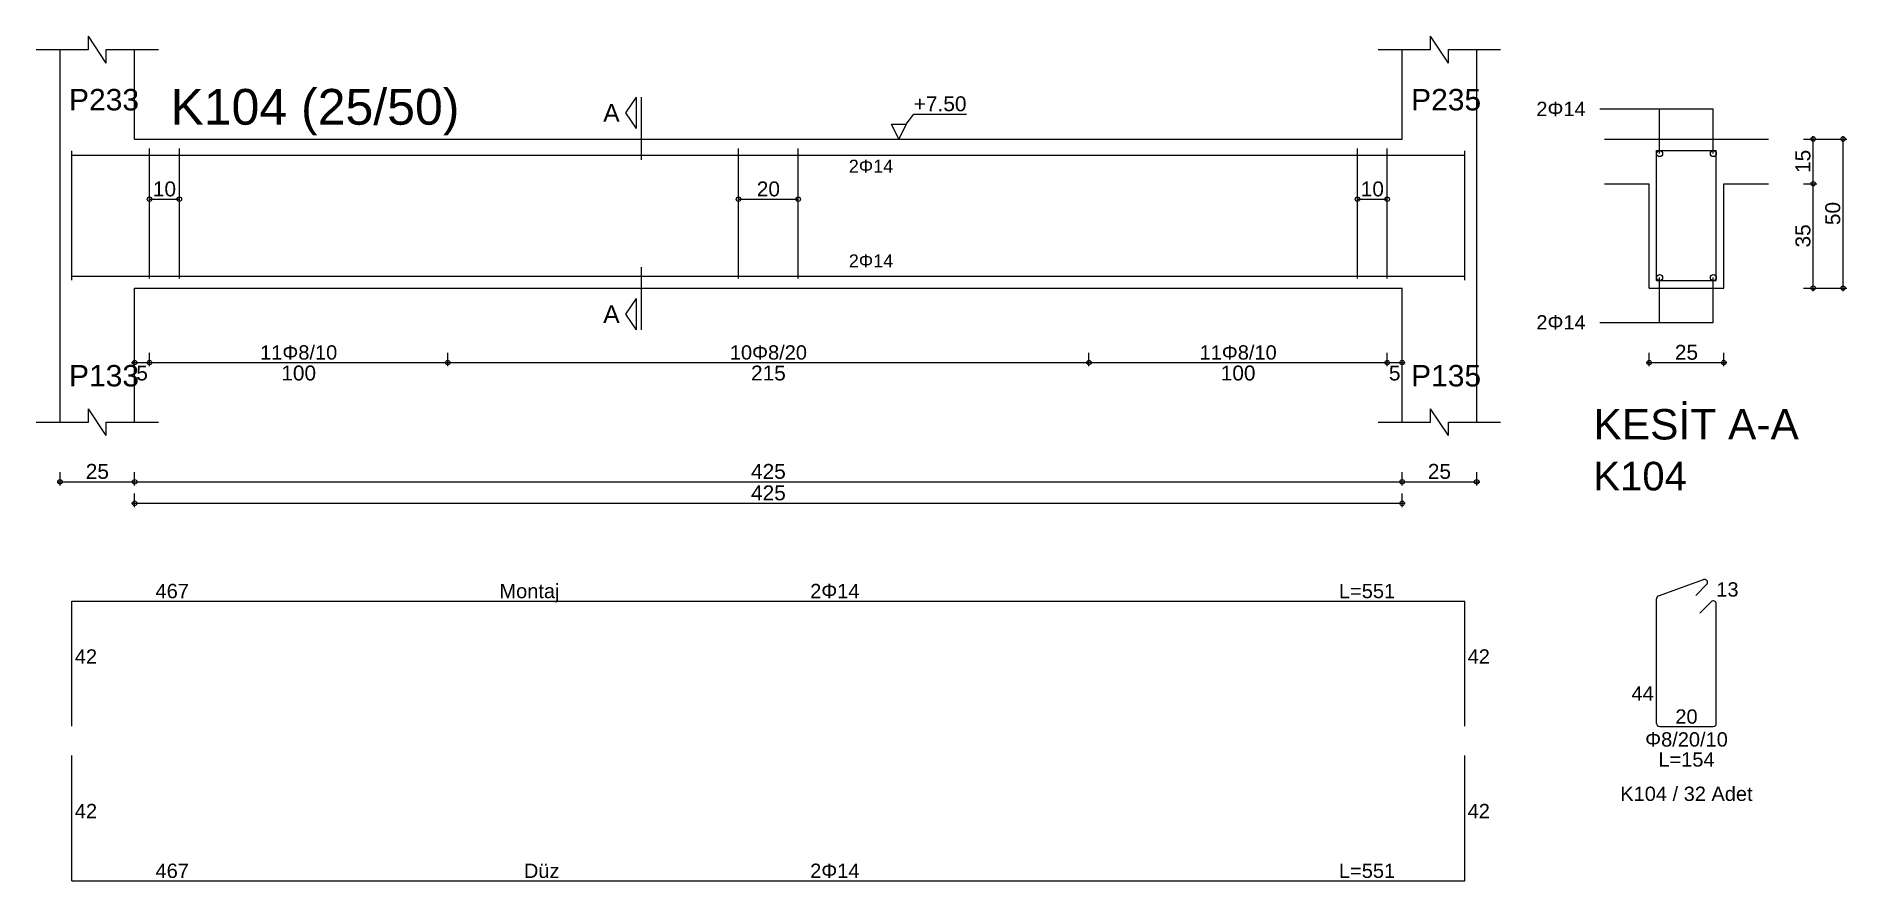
# Model space of a CAD drawing. Header units: millimetres. Extents: x 23801 to 80069, y 9628 to 14137.
# Drawn here: x 47075 to 47985, y 13594 to 14019 of the extents above; entities that cross this region are included whole.
import ezdxf

# ---------------------------------------------------------------- set-up
doc = ezdxf.new("R2010")
doc.units = ezdxf.units.MM
for name, color, linetype in [('Donatı Topl. Uzun. Yazısı', 7, 'Continuous'), ('Donatı Uz. Yazısı', 7, 'Continuous'), ('Donatı Yazısı', 7, 'Continuous'), ('Donatı Çizgisi', 7, 'Continuous'), ('Kiriş', 7, 'Continuous'), ('Standart', 7, 'Continuous'), ('Ölçülendirme', 7, 'Continuous')]:
    doc.layers.add(name, color=color, linetype=linetype)
doc.styles.add('arial_1_18', font='arial.ttf', dxfattribs={"height": 0.2})

# ---------------------------------------------------------------- blocks, each defined once
blk = doc.blocks.new('IDE475Entity7389')
at = {"layer": 'Donatı Çizgisi', "color": 5, "linetype": 'Continuous', "lineweight": 5}
for points in [[(1767.4, 2039.3), (1767.4, 2082.7)], [(1793.4, 2039.9), (1793.4, 2083.5)], [(1803.4, 2039.9), (1803.4, 2083.5)], [(1990.9, 2039.9), (1990.9, 2083.5)], [(2010.9, 2039.9), (2010.9, 2083.5)], [(2198.4, 2039.9), (2198.4, 2083.5)], [(2208.4, 2039.9), (2208.4, 2083.5)], [(2234.4, 2039.3), (2234.4, 2082.7)], [(2298.74, 2039.2), (2298.74, 2082.8)], [(2298.74, 2082.8), (2318.74, 2082.8)], [(2318.74, 2039.2), (2318.74, 2082.8)], [(1767.4, 2081.3), (2234.4, 2081.3)], [(1767.4, 2040.7), (2234.4, 2040.7)], [(2298.74, 2039.2), (2318.74, 2039.2)], [(2299.41, 1933.44), (2314.42, 1938.91)], [(2311.84, 1933.59), (2315.49, 1937.23)], [(1767.4, 1889.7), (1767.4, 1931.7)], [(1767.4, 1931.7), (2234.4, 1931.7)], [(2234.4, 1889.7), (2234.4, 1931.7)], [(2298.74, 1890.62), (2298.74, 1932.49)], [(2313.22, 1927.68), (2317, 1931.46)], [(2318.74, 1890.62), (2318.74, 1930.74)], [(2299.76, 1889.6), (2317.72, 1889.6)], [(1767.4, 1837.85), (1767.4, 1879.85)], [(2234.4, 1837.85), (2234.4, 1879.85)], [(1767.4, 1837.85), (2234.4, 1837.85)]]:
    blk.add_lwpolyline(points, dxfattribs=at)
for centre in [(2299.74, 2081.8), (2317.74, 2081.8), (2299.74, 2040.2), (2317.74, 2040.2)]:
    blk.add_circle(centre, 1, dxfattribs=at)
for centre, start, end in [((2314.76, 1937.95), 315, 110), ((2299.76, 1932.49), 110, 180), ((2317.72, 1930.74), 0, 135), ((2299.76, 1890.62), 180, 270), ((2317.72, 1890.62), 270, 0)]:
    blk.add_arc(centre, 1.02, start, end, dxfattribs=at)
at = {"layer": 'Kiriş', "color": 1, "linetype": 'Continuous', "lineweight": 5}
for points in [[(1772.9, 2116.7), (1772.9, 2121.2)], [(1778.9, 2112.2), (1772.9, 2121.2)], [(2222.9, 2116.7), (2222.9, 2121.2)], [(2228.9, 2112.2), (2222.9, 2121.2)], [(1755.4, 2116.7), (1772.9, 2116.7)], [(1763.4, 1991.7), (1763.4, 2116.7)], [(1778.9, 2112.2), (1778.9, 2116.7)], [(1778.9, 2116.7), (1796.4, 2116.7)], [(1788.4, 2086.7), (1788.4, 2116.7)], [(2205.4, 2116.7), (2222.9, 2116.7)], [(2213.4, 2086.7), (2213.4, 2116.7)], [(2228.9, 2116.7), (2246.4, 2116.7)], [(2228.9, 2112.2), (2228.9, 2116.7)], [(2238.4, 1991.7), (2238.4, 2116.7)], [(1788.4, 2086.7), (2213.4, 2086.7)], [(2281.24, 2086.7), (2336.24, 2086.7)], [(2281.24, 2071.7), (2296.24, 2071.7)], [(2296.24, 2036.7), (2296.24, 2071.7)], [(2321.24, 2071.7), (2336.24, 2071.7)], [(2321.24, 2036.7), (2321.24, 2071.7)], [(1788.4, 2036.7), (2213.4, 2036.7)], [(1788.4, 1991.7), (1788.4, 2036.7)], [(2213.4, 1991.7), (2213.4, 2036.7)], [(2296.24, 2036.7), (2321.24, 2036.7)], [(1755.4, 1991.7), (1772.9, 1991.7)], [(1778.9, 1987.2), (1772.9, 1996.2)], [(1772.9, 1991.7), (1772.9, 1996.2)], [(1778.9, 1991.7), (1796.4, 1991.7)], [(1778.9, 1987.2), (1778.9, 1991.7)], [(2205.4, 1991.7), (2222.9, 1991.7)], [(2228.9, 1987.2), (2222.9, 1996.2)], [(2222.9, 1991.7), (2222.9, 1996.2)], [(2228.9, 1991.7), (2246.4, 1991.7)], [(2228.9, 1987.2), (2228.9, 1991.7)]]:
    blk.add_lwpolyline(points, dxfattribs=at)
at = {"layer": 'Ölçülendirme', "color": 1, "linetype": 'Continuous', "lineweight": 5}
for points in [[(1953.15, 2095.45), (1956.65, 2100.7)], [(1956.65, 2090.2), (1956.65, 2100.7)], [(1958.4, 2079.7), (1958.4, 2100.7)], [(1956.65, 2090.2), (1953.15, 2095.45)], [(2047.15, 2091.7), (2049.65, 2095.03)], [(2049.65, 2095.03), (2067.33, 2095.03)], [(2279.74, 2096.8), (2317.74, 2096.8)], [(2299.74, 2081.8), (2299.74, 2096.8)], [(2317.74, 2081.8), (2317.74, 2096.8)], [(2044.65, 2086.7), (2042.15, 2091.7)], [(2042.15, 2091.7), (2047.15, 2091.7)], [(2047.15, 2091.7), (2044.65, 2086.7)], [(2044.65, 2086.7), (2044.65, 2086.7)], [(2347.99, 2086.7), (2362.49, 2086.7)], [(2351.24, 2035.7), (2351.24, 2087.7)], [(2361.24, 2035.7), (2361.24, 2087.7)], [(2347.99, 2071.7), (2352.49, 2071.7)], [(1793.4, 2066.5), (1803.4, 2066.5)], [(1990.9, 2066.5), (2010.9, 2066.5)], [(2198.4, 2066.5), (2208.4, 2066.5)], [(1958.4, 2022.7), (1958.4, 2043.7)], [(2299.74, 2025.2), (2299.74, 2040.2)], [(2317.74, 2025.2), (2317.74, 2040.2)], [(2347.99, 2036.7), (2362.49, 2036.7)], [(1953.15, 2027.95), (1956.65, 2033.2)], [(1956.65, 2022.7), (1953.15, 2027.95)], [(1956.65, 2022.7), (1956.65, 2033.2)], [(2279.74, 2025.2), (2317.74, 2025.2)], [(1787.4, 2011.7), (2214.4, 2011.7)], [(1788.4, 2010.45), (1788.4, 2014.95)], [(1793.4, 2010.45), (1793.4, 2014.95)], [(1893.4, 2010.45), (1893.4, 2014.95)], [(2108.4, 2010.45), (2108.4, 2014.95)], [(2208.4, 2010.45), (2208.4, 2014.95)], [(2213.4, 2010.45), (2213.4, 2014.95)], [(2295.24, 2011.7), (2322.24, 2011.7)], [(2296.24, 2010.45), (2296.24, 2014.95)], [(2321.24, 2010.45), (2321.24, 2014.95)], [(1763.4, 1970.45), (1763.4, 1974.95)], [(1788.4, 1970.45), (1788.4, 1974.95)], [(2213.4, 1970.45), (2213.4, 1974.95)], [(2238.4, 1970.45), (2238.4, 1974.95)], [(1762.4, 1971.7), (2239.4, 1971.7)], [(1788.4, 1963.25), (1788.4, 1967.75)], [(2213.4, 1963.25), (2213.4, 1967.75)], [(1787.4, 1964.5), (2214.4, 1964.5)]]:
    blk.add_lwpolyline(points, dxfattribs=at)
for centre in [(2351.24, 2086.7), (2361.24, 2086.7), (2351.24, 2071.7), (1793.4, 2066.5), (1803.4, 2066.5), (1990.9, 2066.5), (2010.9, 2066.5), (2198.4, 2066.5), (2208.4, 2066.5), (2351.24, 2036.7), (2361.24, 2036.7), (1788.4, 2011.7), (1793.4, 2011.7), (1793.4, 2011.7), (1893.4, 2011.7), (1893.4, 2011.7), (2108.4, 2011.7), (2108.4, 2011.7), (2208.4, 2011.7), (2208.4, 2011.7), (2213.4, 2011.7), (2296.24, 2011.7), (2321.24, 2011.7), (1763.4, 1971.7), (1788.4, 1971.7), (1788.4, 1971.7), (2213.4, 1971.7), (2213.4, 1971.7), (2238.4, 1971.7), (1788.4, 1964.5), (2213.4, 1964.5)]:
    blk.add_circle(centre, 0.75, dxfattribs=at)
at = {"layer": 'Donatı Topl. Uzun. Yazısı', "color": 1, "linetype": 'Continuous', "lineweight": 5, "style": 'arial_1_18'}
for s, p in [('L=551', (2192.22, 1932.66)), ('L=154', (2299.32, 1876.16)), ('L=551', (2192.22, 1838.81))]:
    blk.add_text(s, height=4.8, dxfattribs=at).set_placement(p)
at = {"layer": 'Donatı Uz. Yazısı', "color": 1, "linetype": 'Continuous', "lineweight": 5, "style": 'arial_1_18'}
for s, p in [('467', (1795.42, 1932.66)), ('13', (2318.74, 1933.2)), ('42', (1768.36, 1910.7)), ('42', (2235.36, 1910.7)), ('44', (2290.32, 1898.32)), ('20', (2305.01, 1890.56)), ('42', (1768.36, 1858.85)), ('42', (2235.36, 1858.85)), ('467', (1795.42, 1838.81))]:
    blk.add_text(s, height=4.8, dxfattribs=at).set_placement(p)
at = {"layer": 'Donatı Yazısı', "color": 5, "linetype": 'Continuous', "lineweight": 5, "style": 'arial_1_18'}
for s, p in [('2Φ14', (2258.4, 2094.4)), ('2Φ14', (2258.4, 2022.8)), ('2Φ14', (2014.91, 1932.66)), ('Φ8/20/10', (2294.88, 1882.88)), ('K104 / 32 Adet', (2286.55, 1864.64)), ('2Φ14', (2014.91, 1838.81))]:
    blk.add_text(s, height=4.8, dxfattribs=at).set_placement(p)
for p in [(2027.86, 2075.42), (2027.86, 2043.66)]:
    blk.add_text('2Φ14', height=4.32, rotation=360, dxfattribs=at).set_placement(p)
at = {"layer": 'Donatı Yazısı', "color": 1, "linetype": 'Continuous', "lineweight": 5, "style": 'arial_1_18'}
for s, p in [('Montaj', (1910.73, 1932.66)), ('Düz', (1918.93, 1838.81))]:
    blk.add_text(s, height=4.8, dxfattribs=at).set_placement(p)
at = {"layer": 'Kiriş', "color": 1, "linetype": 'Continuous', "lineweight": 5, "style": 'arial_1_18'}
for s, height, p in [('P233', 7.2, (1766.4, 2096.3)), ('K104 (25/50)', 12, (1800.4, 2091.5)), ('P235', 7.2, (2216.4, 2096.3)), ('P133', 7.2, (1766.4, 2003.7)), ('P135', 7.2, (2216.4, 2003.7)), ('KESİT A-A', 10.2, (2277.54, 1985.9)), ('K104', 9.6, (2277.54, 1968.82))]:
    blk.add_text(s, height=height, dxfattribs=at).set_placement(p)
at = {"layer": 'Ölçülendirme', "color": 1, "linetype": 'Continuous', "lineweight": 5, "style": 'arial_1_18'}
for s, height, p in [('+7.50', 5, (2049.65, 2096.03)), ('A', 5.95, (1945.51, 2092.47)), ('A', 5.95, (1945.51, 2024.97)), ('25', 5, (2304.85, 2012.66)), ('5', 5, (1788.96, 2005.7)), ('100', 5, (1837.58, 2005.7)), ('215', 5, (1995.08, 2005.7)), ('100', 5, (2152.58, 2005.7)), ('5', 5, (2208.96, 2005.7)), ('25', 5, (1772.02, 1972.7)), ('425', 5, (1995.08, 1972.7)), ('25', 5, (2222.02, 1972.7)), ('425', 5, (1995.08, 1965.5))]:
    blk.add_text(s, height=height, dxfattribs=at).set_placement(p)
for s, rotation, p in [('15', 90, (2350.28, 2075.32)), ('10', 360, (1794.52, 2067.46)), ('20', 360, (1997.02, 2067.46)), ('10', 360, (2199.52, 2067.46)), ('50', 90, (2360.28, 2057.82)), ('35', 90, (2350.28, 2050.32))]:
    blk.add_text(s, height=5, rotation=rotation, dxfattribs=at).set_placement(p)
at = {"layer": 'Ölçülendirme', "color": 5, "linetype": 'Continuous', "lineweight": 5, "style": 'arial_1_18'}
for s, p in [('11Φ8/10', (1830.48, 2012.7)), ('10Φ8/20', (1987.98, 2012.7)), ('11Φ8/10', (2145.48, 2012.7))]:
    blk.add_text(s, height=4.8, dxfattribs=at).set_placement(p)

msp = doc.modelspace()

# ---------------------------------------------------------------- block references
at = {"layer": 'Standart', "xscale": 1.5, "yscale": 1.5, "zscale": 1.5}
msp.add_blockref('IDE475Entity7389', (44441.73, 10837.3), dxfattribs=at)

doc.saveas('drawing.dxf')
